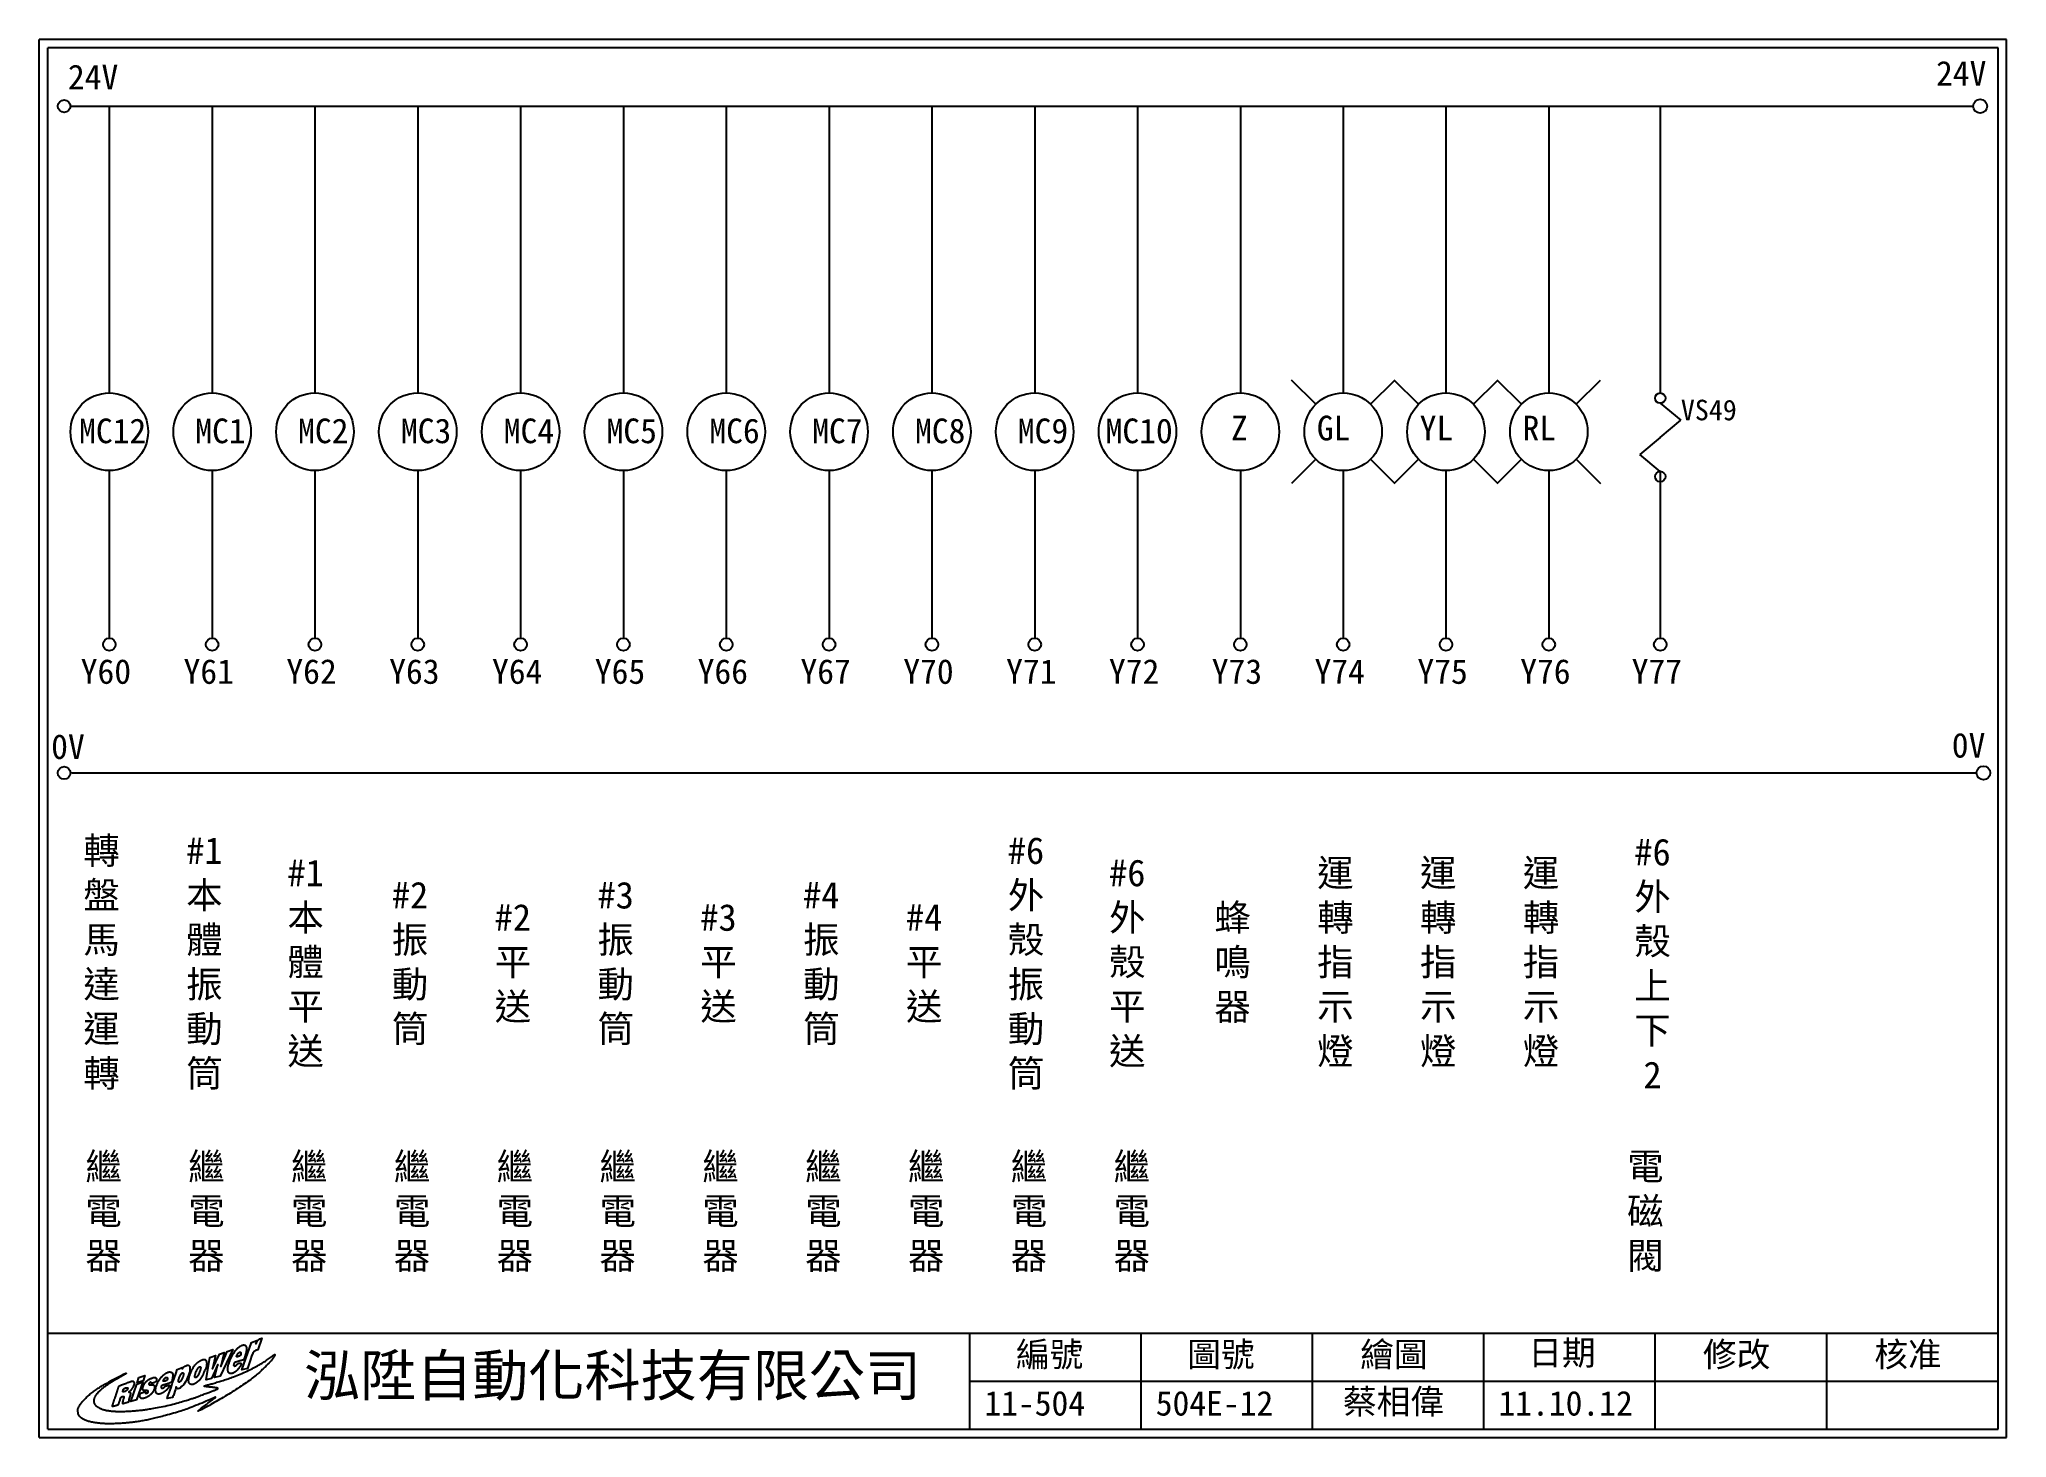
# Model space of a CAD drawing. Extents: x 926 to 1213, y 3 to 207.
import ezdxf

# ---------------------------------------------------------------- set-up
doc = ezdxf.new("R2010")
doc.units = 0
doc.layers.get('0').update_dxf_attribs({"linetype": 'CONTINUOUS'})
for name, color, linetype in [('圖框層', 7, 'CONTINUOUS'), ('標尺寸層', 3, 'CONTINUOUS'), ('輪廓線層', 7, 'CONTINUOUS')]:
    doc.layers.add(name, color=color, linetype=linetype)
doc.styles.add('CNS', font='romanc.shx', dxfattribs={"bigfont": 'chineset.shx'})
doc.styles.add('STSL', font='KAIU.TTF')

msp = doc.modelspace()

# ---------------------------------------------------------------- texts
at = {"layer": '圖框層', "color": 4, "style": 'STSL'}
for s, height, p in [('24V', 3.6, (1202.44, 200.22)), ('24V', 3.6, (929.91, 199.68)), ('GL', 3.6, (1112.11, 148.47)), ('VS49', 3, (1165.21, 151.4)), ('MC12', 3.6, (931.54, 148.06)), ('MC1', 3.6, (948.49, 148.06)), ('MC2', 3.6, (963.49, 148.06)), ('MC3', 3.6, (978.49, 148.06)), ('MC4', 3.6, (993.49, 148.06)), ('MC5', 3.6, (1008.49, 148.06)), ('MC6', 3.6, (1023.49, 148.06)), ('MC7', 3.6, (1038.49, 148.06)), ('MC8', 3.6, (1053.49, 148.06)), ('MC9', 3.6, (1068.49, 148.06)), ('MC10', 3.6, (1081.29, 148.06)), ('Z', 3.6, (1099.58, 148.47)), ('YL', 3.6, (1127.11, 148.47)), ('RL', 3.6, (1142.11, 148.47)), ('Y60', 3.6, (931.78, 112.96)), ('Y61', 3.6, (946.78, 112.96)), ('Y62', 3.6, (961.78, 112.96)), ('Y63', 3.6, (976.78, 112.96)), ('Y64', 3.6, (991.78, 112.96)), ('Y65', 3.6, (1006.78, 112.96)), ('Y66', 3.6, (1021.78, 112.96)), ('Y67', 3.6, (1036.78, 112.96)), ('Y70', 3.6, (1051.78, 112.96)), ('Y71', 3.6, (1066.78, 112.96)), ('Y72', 3.6, (1081.78, 112.96)), ('Y73', 3.6, (1096.78, 112.96)), ('Y74', 3.6, (1111.78, 112.96)), ('Y75', 3.6, (1126.78, 112.96)), ('Y76', 3.6, (1141.78, 112.96)), ('Y77', 3.6, (1158.04, 112.96)), ('0V', 3.6, (927.47, 102)), ('0V', 3.6, (1204.74, 102.2)), ('編號', 3.6, (1068.21, 13.34)), ('圖號', 3.6, (1093.21, 13.34)), ('繪圖', 3.6, (1118.44, 13.34)), ('日期', 3.6, (1142.96, 13.59)), ('修改', 3.6, (1168.44, 13.34)), ('核准', 3.6, (1193.44, 13.34)), ('泓陞自動化科技有限公司', 6, (964.35, 9.08)), ('11-504', 3.6, (1063.61, 6.22)), ('504E-12', 3.6, (1088.61, 6.22)), ('蔡相偉', 3.6, (1115.93, 6.47)), ('11.10.12', 3.6, (1138.61, 6.22))]:
    msp.add_text(s, height=height, dxfattribs=at).set_placement(p)
at = {"layer": '標尺寸層', "color": 7, "char_height": 3.9, "attachment_point": 5, "style": 'CNS'}
for s, insert, width in [('{\\fDFKai-SB|b0|i0|c136|p65;轉盤馬達運轉}', (934.82, 72.17), 2.8481), ('{\\fDFKai-SB|b0|i0|c136|p65;#1本體振動筒}', (949.82, 72.17), 2.8481), ('{\\fDFKai-SB|b0|i0|c136|p65;#6外殼振動筒}', (1069.68, 72.17), 2.8481), ('{\\fDFKai-SB|b0|i0|c136|p65;#6外殼上下2}', (1161.08, 72.17), 2.8481), ('{\\fDFKai-SB|b0|i0|c136|p65;#1本體平送}', (964.59, 72.17), 2.8481), ('{\\fDFKai-SB|b0|i0|c136|p65;#6外殼平送}', (1084.45, 72.17), 2.8481), ('{\\fDFKai-SB|b0|i0|c136|p65;運轉指示燈}', (1114.82, 72.17), 2.8481), ('{\\fDFKai-SB|b0|i0|c136|p65;運轉指示燈}', (1129.82, 72.17), 2.8481), ('{\\fDFKai-SB|b0|i0|c136|p65;運轉指示燈}', (1144.82, 72.17), 2.8481), ('{\\fDFKai-SB|b0|i0|c136|p65;#2振動筒}', (979.82, 72.17), 2.8481), ('{\\fDFKai-SB|b0|i0|c136|p65;#3振動筒}', (1009.82, 72.17), 2.8481), ('{\\fDFKai-SB|b0|i0|c136|p65;#4振動筒}', (1039.82, 72.17), 2.8481), ('{\\fDFKai-SB|b0|i0|c136|p65;#2平送}', (994.82, 72.17), 2.8481), ('{\\fDFKai-SB|b0|i0|c136|p65;#3平送}', (1024.82, 72.17), 2.8481), ('{\\fDFKai-SB|b0|i0|c136|p65;#4平送}', (1054.82, 72.17), 2.8481), ('{\\fDFKai-SB|b0|i0|c136|p65;蜂鳴器}', (1099.82, 72.17), 2.8481), ('{\\fDFKai-SB|b0|i0|c136|p65;繼電器}', (935.12, 35.84), 8.6627), ('{\\fDFKai-SB|b0|i0|c136|p65;繼電器}', (950.12, 35.84), 8.6627), ('{\\fDFKai-SB|b0|i0|c136|p65;繼電器}', (965.12, 35.84), 8.6627), ('{\\fDFKai-SB|b0|i0|c136|p65;繼電器}', (980.12, 35.84), 8.6627), ('{\\fDFKai-SB|b0|i0|c136|p65;繼電器}', (995.12, 35.84), 8.6627), ('{\\fDFKai-SB|b0|i0|c136|p65;繼電器}', (1010.12, 35.84), 8.6627), ('{\\fDFKai-SB|b0|i0|c136|p65;繼電器}', (1025.12, 35.84), 8.6627), ('{\\fDFKai-SB|b0|i0|c136|p65;繼電器}', (1040.12, 35.84), 8.6627), ('{\\fDFKai-SB|b0|i0|c136|p65;繼電器}', (1055.12, 35.84), 8.6627), ('{\\fDFKai-SB|b0|i0|c136|p65;繼電器}', (1070.12, 35.84), 8.6627), ('{\\fDFKai-SB|b0|i0|c136|p65;繼電器}', (1085.12, 35.84), 8.6627), ('{\\fDFKai-SB|b0|i0|c136|p65;電磁閥}', (1160.03, 35.84), 8.6627)]:
    msp.add_mtext(s, dxfattribs=dict(at, insert=insert, width=width))

# ---------------------------------------------------------------- linework, layer by layer
for centre in [(1208.88, 197.22), (1209.36, 99.96)]:
    msp.add_circle(centre, 1)
at = {"layer": '圖框層', "color": 7}
for p, q in [((1212.74, 206.97), (925.74, 206.97)), ((925.74, 3), (925.74, 206.97)), ((1212.74, 3), (1212.74, 206.97)), ((1211.49, 205.72), (926.99, 205.72)), ((926.99, 4.25), (926.99, 205.72)), ((1211.49, 4.25), (1211.49, 205.72)), ((926.99, 18.25), (1211.49, 18.25)), ((1061.49, 4.25), (1061.49, 18.25)), ((1086.49, 4.25), (1086.49, 18.25)), ((1111.49, 4.25), (1111.49, 18.25)), ((1136.49, 4.25), (1136.49, 18.25)), ((1161.49, 4.25), (1161.49, 18.25)), ((1186.49, 4.25), (1186.49, 18.25)), ((1061.49, 11.25), (1211.49, 11.25)), ((925.74, 3), (1212.74, 3)), ((926.99, 4.25), (1211.49, 4.25))]:
    msp.add_line(p, q, dxfattribs=at)
at = {"layer": '標尺寸層', "color": 7}
for p, q in [((930.28, 197.22), (1207.88, 197.22)), ((935.95, 197.22), (935.95, 155.39)), ((950.95, 197.22), (950.95, 155.39)), ((965.95, 197.22), (965.95, 155.39)), ((980.95, 197.22), (980.95, 155.39)), ((995.95, 197.22), (995.95, 155.39)), ((1010.95, 197.22), (1010.95, 155.39)), ((1025.95, 197.22), (1025.95, 155.39)), ((1040.95, 197.22), (1040.95, 155.39)), ((1055.95, 197.22), (1055.95, 155.39)), ((1070.95, 197.22), (1070.95, 155.39)), ((1085.95, 197.22), (1085.95, 155.39)), ((1100.95, 197.22), (1100.95, 155.39)), ((1115.95, 197.22), (1115.95, 155.39)), ((1130.95, 197.22), (1130.95, 155.39)), ((1145.95, 197.22), (1145.95, 155.39)), ((1162.21, 197.22), (1162.21, 155.39)), ((1111.95, 153.73), (1108.41, 157.27)), ((1119.96, 153.73), (1123.49, 157.27)), ((1126.95, 153.73), (1123.41, 157.27)), ((1134.96, 153.73), (1138.49, 157.27)), ((1141.95, 153.73), (1138.41, 157.27)), ((1149.96, 153.73), (1153.49, 157.27)), ((1162.21, 153.89), (1165.21, 151.4)), ((1162.21, 148.91), (1165.21, 151.4)), ((1162.21, 148.91), (1159.21, 146.42)), ((1162.21, 143.93), (1159.21, 146.42)), ((935.95, 144.07), (935.95, 119.62)), ((950.95, 144.07), (950.95, 119.62)), ((965.95, 144.07), (965.95, 119.62)), ((980.95, 144.07), (980.95, 119.62)), ((995.95, 144.07), (995.95, 119.62)), ((1010.95, 144.07), (1010.95, 119.62)), ((1025.95, 144.07), (1025.95, 119.62)), ((1040.95, 144.07), (1040.95, 119.62)), ((1055.95, 144.07), (1055.95, 119.62)), ((1070.95, 144.07), (1070.95, 119.62)), ((1085.95, 144.07), (1085.95, 119.62)), ((1100.95, 144.07), (1100.95, 119.62)), ((1111.95, 145.73), (1108.41, 142.19)), ((1115.95, 144.07), (1115.95, 119.62)), ((1119.96, 145.73), (1123.49, 142.19)), ((1126.95, 145.73), (1123.41, 142.19)), ((1130.95, 144.07), (1130.95, 119.62)), ((1134.96, 145.73), (1138.49, 142.19)), ((1141.95, 145.73), (1138.41, 142.19)), ((1145.95, 144.07), (1145.95, 119.62)), ((1149.96, 145.73), (1153.49, 142.19)), ((1162.21, 144.07), (1162.21, 119.62)), ((930.49, 99.96), (1208.36, 99.96))]:
    msp.add_line(p, q, dxfattribs=at)
for centre, radius in [((929.36, 197.22), 0.92), ((935.95, 149.73), 5.66), ((950.95, 149.73), 5.66), ((965.95, 149.73), 5.66), ((980.95, 149.73), 5.66), ((995.95, 149.73), 5.66), ((1010.95, 149.73), 5.66), ((1025.95, 149.73), 5.66), ((1040.95, 149.73), 5.66), ((1055.95, 149.73), 5.66), ((1070.95, 149.73), 5.66), ((1085.95, 149.73), 5.66), ((1100.95, 149.73), 5.66), ((1115.95, 149.73), 5.66), ((1130.95, 149.73), 5.66), ((1145.95, 149.73), 5.66), ((1162.21, 154.64), 0.751), ((1162.21, 143.18), 0.751), ((935.95, 118.7), 0.92), ((950.95, 118.7), 0.92), ((965.95, 118.7), 0.92), ((980.95, 118.7), 0.92), ((995.95, 118.7), 0.92), ((1010.95, 118.7), 0.92), ((1025.95, 118.7), 0.92), ((1040.95, 118.7), 0.92), ((1055.95, 118.7), 0.92), ((1070.95, 118.7), 0.92), ((1085.95, 118.7), 0.92), ((1100.95, 118.7), 0.92), ((1115.95, 118.7), 0.92), ((1130.95, 118.7), 0.92), ((1145.95, 118.7), 0.92), ((1162.21, 118.7), 0.92), ((929.36, 99.96), 0.92)]:
    msp.add_circle(centre, radius, dxfattribs=at)
at = {"layer": '輪廓線層', "color": 116}
for points in [[(956.9, 15.3), (956.71, 14.87), (956.57, 14.41), (956.13, 13.11), (955.27, 12.88), (956.68, 16.87), (957.47, 17.15), (957.34, 16.7), (957.59, 17.13), (957.89, 17.39), (958.2, 17.53), (957.61, 15.83), (957.48, 15.78), (957.32, 15.76), (957.12, 15.62)], [(947.99, 10.73), (947.96, 10.73), (947.93, 10.73), (947.9, 10.74), (947.87, 10.75), (947.85, 10.76), (947.82, 10.77), (947.79, 10.78), (947.77, 10.8), (947.75, 10.81), (947.72, 10.83), (947.7, 10.85), (947.68, 10.86), (947.66, 10.88), (947.64, 10.9), (947.63, 10.92), (947.61, 10.94), (947.6, 10.97), (947.58, 10.99), (947.57, 11.02), (947.56, 11.04), (947.55, 11.07), (947.54, 11.1), (947.54, 11.12), (947.53, 11.15), (947.53, 11.18), (947.52, 11.22), (947.52, 11.25), (947.52, 11.28), (947.52, 11.31), (947.52, 11.35), (947.52, 11.38), (947.53, 11.42), (947.53, 11.46), (947.54, 11.49), (947.54, 11.53), (947.55, 11.57), (947.56, 11.61), (947.57, 11.65), (947.58, 11.69), (947.59, 11.73), (947.6, 11.78), (947.61, 11.82), (947.62, 11.86), (947.63, 11.9), (947.64, 11.94), (947.65, 11.98), (947.66, 12.02), (947.68, 12.06), (947.69, 12.1), (947.7, 12.13), (947.72, 12.17), (947.73, 12.2), (947.75, 12.24), (947.76, 12.28), (947.78, 12.32), (947.8, 12.36), (947.82, 12.41), (947.84, 12.46), (947.86, 12.51), (947.88, 12.57), (947.9, 12.63), (947.93, 12.69), (947.96, 12.76), (948, 12.83), (948.03, 12.9), (948.07, 12.98), (948.11, 13.05), (948.16, 13.13), (948.2, 13.21), (948.25, 13.28), (948.3, 13.36), (948.35, 13.43), (948.4, 13.5), (948.44, 13.56), (948.49, 13.62), (948.54, 13.68), (948.59, 13.73), (948.63, 13.78), (948.68, 13.83), (948.72, 13.87), (948.76, 13.91), (948.81, 13.95), (948.85, 13.99), (948.89, 14.02), (948.93, 14.05), (948.97, 14.08), (949.01, 14.1), (949.05, 14.13), (949.09, 14.15), (949.13, 14.18), (949.17, 14.2), (949.21, 14.22), (949.25, 14.24), (949.29, 14.26), (949.33, 14.28), (949.36, 14.29), (949.39, 14.31), (949.41, 14.32), (949.44, 14.33), (949.46, 14.34), (949.48, 14.35), (949.5, 14.36), (949.53, 14.37), (949.55, 14.38), (949.57, 14.39), (949.6, 14.39), (949.63, 14.4), (949.66, 14.4), (949.68, 14.41), (949.71, 14.41), (949.74, 14.41), (949.77, 14.41), (949.79, 14.41), (949.82, 14.41), (949.84, 14.41), (949.87, 14.4), (949.89, 14.39), (949.92, 14.38), (949.94, 14.37), (949.96, 14.35), (949.99, 14.34), (950.01, 14.31), (950.03, 14.29), (950.05, 14.27), (950.07, 14.24), (950.09, 14.21), (950.1, 14.17), (950.12, 14.13), (950.13, 14.09), (950.14, 14.05), (950.15, 14.01), (950.15, 13.96), (950.15, 13.91), (950.16, 13.86), (950.16, 13.8), (950.15, 13.75), (950.15, 13.69), (950.14, 13.63), (950.14, 13.57), (950.13, 13.51), (950.12, 13.44), (950.11, 13.38), (950.09, 13.32), (950.07, 13.26), (950.06, 13.21), (950.04, 13.15), (950.01, 13.09), (949.99, 13.04), (949.97, 12.99), (949.94, 12.93), (949.92, 12.88), (949.89, 12.83), (949.86, 12.78), (949.84, 12.72), (949.81, 12.67), (949.79, 12.61), (949.76, 12.56), (949.74, 12.5), (949.71, 12.44), (949.68, 12.38), (949.65, 12.31), (949.62, 12.25), (949.59, 12.18), (949.56, 12.11), (949.53, 12.04), (949.49, 11.97), (949.45, 11.89), (949.41, 11.82), (949.36, 11.75), (949.31, 11.67), (949.26, 11.6), (949.21, 11.53), (949.15, 11.47), (949.1, 11.4), (949.04, 11.34), (948.99, 11.28), (948.93, 11.23), (948.87, 11.19), (948.82, 11.14), (948.77, 11.1), (948.72, 11.07), (948.67, 11.03), (948.62, 11), (948.58, 10.97), (948.53, 10.94), (948.49, 10.92), (948.46, 10.89), (948.42, 10.87), (948.38, 10.85), (948.35, 10.83), (948.31, 10.81), (948.28, 10.79), (948.24, 10.78), (948.21, 10.77), (948.17, 10.75), (948.13, 10.74), (948.1, 10.74), (948.06, 10.73), (948.03, 10.73)], [(950.85, 11.61), (950.07, 11.44), (950.6, 14.67), (951.46, 14.98), (951.01, 13.06), (952.04, 15.2), (952.7, 15.42), (952.22, 13.4), (953.16, 15.58), (953.98, 15.88), (952.1, 11.96), (951.31, 11.76), (951.76, 13.67)], [(955.69, 14.73), (955.68, 14.68), (955.66, 14.64), (955.65, 14.6), (955.63, 14.56), (955.62, 14.52), (955.61, 14.49), (955.6, 14.46), (955.59, 14.43), (955.57, 14.41), (955.56, 14.39), (955.55, 14.37), (955.54, 14.35), (955.52, 14.34), (955.5, 14.33), (955.48, 14.32), (955.46, 14.31), (955.44, 14.3), (955.41, 14.29), (955.38, 14.29), (955.34, 14.28), (955.3, 14.27), (955.26, 14.26), (955.21, 14.25), (955.16, 14.24), (955.1, 14.22), (955.04, 14.2), (954.97, 14.19), (954.91, 14.17), (954.84, 14.15), (954.77, 14.13), (954.71, 14.11), (954.65, 14.09), (954.59, 14.07), (954.54, 14.06), (954.49, 14.04), (954.44, 14.03), (954.4, 14.01), (954.36, 14), (954.33, 13.99), (954.3, 13.98), (954.28, 13.97), (954.25, 13.96), (954.23, 13.95), (954.22, 13.94), (954.2, 13.93), (954.19, 13.92), (954.18, 13.9), (954.17, 13.89), (954.16, 13.87), (954.15, 13.85), (954.14, 13.82), (954.13, 13.8), (954.12, 13.78), (954.11, 13.75), (954.11, 13.73), (954.1, 13.7), (954.1, 13.68), (954.1, 13.66), (954.09, 13.63), (954.09, 13.61), (954.09, 13.59), (954.09, 13.58), (954.1, 13.56), (954.1, 13.54), (954.11, 13.53), (954.11, 13.51), (954.12, 13.5), (954.13, 13.49), (954.14, 13.48), (954.15, 13.47), (954.16, 13.46), (954.17, 13.46), (954.19, 13.45), (954.2, 13.45), (954.22, 13.45), (954.24, 13.45), (954.26, 13.45), (954.28, 13.45), (954.3, 13.46), (954.32, 13.46), (954.34, 13.47), (954.36, 13.48), (954.38, 13.49), (954.4, 13.5), (954.42, 13.51), (954.43, 13.53), (954.45, 13.54), (954.47, 13.56), (954.49, 13.57), (954.51, 13.59), (954.53, 13.61), (954.55, 13.63), (954.56, 13.65), (954.58, 13.67), (954.6, 13.69), (954.61, 13.7), (954.62, 13.72), (954.63, 13.74), (954.65, 13.76), (954.66, 13.77), (954.69, 13.79), (954.71, 13.8), (954.75, 13.82), (954.79, 13.84), (954.84, 13.85), (954.9, 13.87), (954.97, 13.88), (955.03, 13.88), (955.09, 13.88), (955.13, 13.87), (955.17, 13.84), (955.19, 13.8), (955.19, 13.74), (955.17, 13.67), (955.14, 13.59), (955.09, 13.5), (955.04, 13.4), (954.98, 13.31), (954.91, 13.21), (954.85, 13.12), (954.78, 13.04), (954.72, 12.97), (954.66, 12.9), (954.61, 12.84), (954.55, 12.79), (954.5, 12.74), (954.45, 12.7), (954.4, 12.66), (954.36, 12.63), (954.32, 12.6), (954.28, 12.57), (954.24, 12.55), (954.21, 12.53), (954.18, 12.51), (954.14, 12.49), (954.11, 12.48), (954.08, 12.46), (954.06, 12.45), (954.03, 12.43), (954, 12.42), (953.98, 12.41), (953.95, 12.4), (953.93, 12.39), (953.9, 12.38), (953.88, 12.37), (953.86, 12.37), (953.83, 12.36), (953.81, 12.36), (953.78, 12.35), (953.76, 12.35), (953.73, 12.35), (953.71, 12.35), (953.68, 12.35), (953.65, 12.35), (953.62, 12.36), (953.59, 12.36), (953.56, 12.37), (953.53, 12.37), (953.5, 12.38), (953.47, 12.39), (953.45, 12.4), (953.43, 12.42), (953.41, 12.43), (953.39, 12.45), (953.37, 12.47), (953.36, 12.49), (953.34, 12.51), (953.33, 12.54), (953.31, 12.56), (953.3, 12.6), (953.29, 12.63), (953.28, 12.66), (953.27, 12.7), (953.26, 12.74), (953.25, 12.78), (953.24, 12.82), (953.23, 12.87), (953.23, 12.91), (953.23, 12.95), (953.23, 13), (953.23, 13.05), (953.23, 13.1), (953.23, 13.15), (953.24, 13.2), (953.25, 13.25), (953.26, 13.31), (953.27, 13.37), (953.28, 13.43), (953.29, 13.49), (953.31, 13.56), (953.33, 13.63), (953.35, 13.71), (953.38, 13.79), (953.41, 13.88), (953.44, 13.97), (953.47, 14.06), (953.51, 14.16), (953.54, 14.25), (953.58, 14.35), (953.63, 14.45), (953.67, 14.55), (953.71, 14.65), (953.76, 14.75), (953.81, 14.84), (953.86, 14.94), (953.91, 15.03), (953.97, 15.13), (954.02, 15.22), (954.08, 15.31), (954.14, 15.39), (954.2, 15.48), (954.26, 15.56), (954.32, 15.64), (954.38, 15.71), (954.43, 15.78), (954.48, 15.84), (954.53, 15.89), (954.57, 15.94), (954.61, 15.99), (954.65, 16.02), (954.69, 16.06), (954.72, 16.09), (954.76, 16.13), (954.8, 16.16), (954.84, 16.19), (954.88, 16.22), (954.92, 16.25), (954.96, 16.28), (955, 16.3), (955.04, 16.33), (955.08, 16.35), (955.13, 16.38), (955.16, 16.4), (955.2, 16.42), (955.24, 16.44), (955.28, 16.45), (955.31, 16.47), (955.35, 16.48), (955.38, 16.49), (955.41, 16.5), (955.45, 16.51), (955.48, 16.51), (955.51, 16.52), (955.54, 16.52), (955.57, 16.52), (955.59, 16.52), (955.62, 16.52), (955.65, 16.51), (955.67, 16.51), (955.69, 16.5), (955.71, 16.49), (955.74, 16.49), (955.76, 16.48), (955.78, 16.46), (955.79, 16.45), (955.81, 16.44), (955.83, 16.42), (955.84, 16.4), (955.86, 16.38), (955.88, 16.36), (955.89, 16.33), (955.9, 16.31), (955.91, 16.28), (955.92, 16.25), (955.93, 16.22), (955.94, 16.19), (955.94, 16.16), (955.95, 16.13), (955.95, 16.09), (955.95, 16.05), (955.96, 16.01), (955.96, 15.97), (955.96, 15.93), (955.95, 15.88), (955.95, 15.84), (955.95, 15.79), (955.94, 15.74), (955.94, 15.69), (955.93, 15.64), (955.93, 15.59), (955.92, 15.54), (955.91, 15.49), (955.9, 15.44), (955.88, 15.39), (955.87, 15.34), (955.86, 15.28), (955.84, 15.23), (955.83, 15.18), (955.81, 15.12), (955.79, 15.06), (955.78, 15.01), (955.76, 14.95), (955.74, 14.89), (955.72, 14.84), (955.71, 14.78)], [(955.02, 14.95), (955, 14.94), (954.98, 14.93), (954.95, 14.92), (954.93, 14.91), (954.9, 14.9), (954.88, 14.89), (954.85, 14.88), (954.82, 14.87), (954.8, 14.86), (954.77, 14.85), (954.75, 14.84), (954.73, 14.83), (954.7, 14.82), (954.68, 14.82), (954.66, 14.81), (954.63, 14.81), (954.61, 14.8), (954.59, 14.8), (954.57, 14.8), (954.56, 14.8), (954.54, 14.8), (954.53, 14.81), (954.52, 14.82), (954.52, 14.84), (954.51, 14.85), (954.52, 14.87), (954.52, 14.9), (954.53, 14.92), (954.54, 14.95), (954.55, 14.98), (954.57, 15.01), (954.58, 15.04), (954.6, 15.07), (954.61, 15.1), (954.63, 15.13), (954.65, 15.16), (954.66, 15.18), (954.68, 15.21), (954.7, 15.24), (954.72, 15.27), (954.74, 15.29), (954.76, 15.32), (954.78, 15.34), (954.81, 15.36), (954.83, 15.38), (954.85, 15.4), (954.87, 15.42), (954.9, 15.43), (954.92, 15.44), (954.94, 15.45), (954.96, 15.46), (954.98, 15.46), (954.99, 15.47), (955.01, 15.47), (955.03, 15.47), (955.04, 15.47), (955.06, 15.47), (955.07, 15.47), (955.08, 15.46), (955.1, 15.46), (955.11, 15.45), (955.12, 15.44), (955.12, 15.43), (955.13, 15.42), (955.14, 15.42), (955.14, 15.4), (955.14, 15.39), (955.14, 15.38), (955.14, 15.36), (955.14, 15.34), (955.14, 15.32), (955.14, 15.3), (955.14, 15.28), (955.14, 15.25), (955.14, 15.22), (955.13, 15.19), (955.13, 15.16), (955.13, 15.13), (955.12, 15.1), (955.11, 15.08), (955.11, 15.06), (955.1, 15.04), (955.09, 15.02), (955.08, 15), (955.07, 14.99), (955.05, 14.97), (955.04, 14.96)], [(940.26, 11.76), (941.12, 12.07), (940.87, 11.29), (940.02, 11)], [(941.79, 10.96), (941.78, 10.95), (941.77, 10.93), (941.76, 10.92), (941.75, 10.91), (941.75, 10.89), (941.74, 10.88), (941.74, 10.87), (941.73, 10.85), (941.73, 10.84), (941.73, 10.83), (941.73, 10.81), (941.73, 10.8), (941.73, 10.79), (941.73, 10.78), (941.74, 10.76), (941.74, 10.75), (941.75, 10.74), (941.75, 10.73), (941.76, 10.72), (941.77, 10.71), (941.79, 10.71), (941.81, 10.7), (941.83, 10.7), (941.85, 10.69), (941.88, 10.69), (941.92, 10.69), (941.95, 10.69), (941.99, 10.69), (942.03, 10.69), (942.08, 10.69), (942.12, 10.69), (942.16, 10.69), (942.2, 10.69), (942.23, 10.69), (942.27, 10.69), (942.3, 10.69), (942.33, 10.69), (942.36, 10.68), (942.39, 10.68), (942.41, 10.67), (942.43, 10.66), (942.44, 10.66), (942.46, 10.65), (942.47, 10.64), (942.48, 10.63), (942.49, 10.61), (942.5, 10.6), (942.51, 10.58), (942.51, 10.57), (942.52, 10.55), (942.52, 10.53), (942.53, 10.51), (942.53, 10.5), (942.54, 10.48), (942.54, 10.46), (942.54, 10.44), (942.54, 10.42), (942.54, 10.4), (942.54, 10.38), (942.54, 10.36), (942.54, 10.35), (942.54, 10.33), (942.54, 10.31), (942.54, 10.3), (942.54, 10.29), (942.54, 10.27), (942.54, 10.26), (942.54, 10.25), (942.53, 10.23), (942.53, 10.22), (942.52, 10.2), (942.52, 10.17), (942.51, 10.14), (942.5, 10.11), (942.49, 10.08), (942.48, 10.04), (942.46, 10), (942.44, 9.96), (942.43, 9.92), (942.41, 9.87), (942.39, 9.83), (942.37, 9.79), (942.34, 9.74), (942.32, 9.7), (942.29, 9.66), (942.26, 9.61), (942.23, 9.57), (942.2, 9.53), (942.17, 9.49), (942.14, 9.45), (942.1, 9.41), (942.07, 9.37), (942.03, 9.33), (941.99, 9.3), (941.95, 9.26), (941.91, 9.23), (941.87, 9.19), (941.83, 9.16), (941.79, 9.13), (941.76, 9.1), (941.72, 9.07), (941.68, 9.05), (941.64, 9.02), (941.6, 9), (941.56, 8.98), (941.52, 8.95), (941.48, 8.93), (941.44, 8.91), (941.41, 8.9), (941.37, 8.88), (941.33, 8.86), (941.3, 8.85), (941.26, 8.83), (941.23, 8.82), (941.19, 8.8), (941.16, 8.79), (941.13, 8.78), (941.1, 8.77), (941.07, 8.76), (941.03, 8.74), (941, 8.74), (940.97, 8.73), (940.94, 8.72), (940.91, 8.71), (940.88, 8.71), (940.85, 8.7), (940.83, 8.7), (940.8, 8.7), (940.77, 8.7), (940.74, 8.7), (940.72, 8.7), (940.69, 8.71), (940.67, 8.71), (940.65, 8.72), (940.62, 8.73), (940.6, 8.74), (940.58, 8.75), (940.56, 8.77), (940.54, 8.78), (940.52, 8.8), (940.5, 8.81), (940.49, 8.83), (940.47, 8.84), (940.46, 8.86), (940.45, 8.88), (940.43, 8.9), (940.43, 8.92), (940.42, 8.94), (940.41, 8.96), (940.4, 8.98), (940.4, 9), (940.4, 9.03), (940.39, 9.05), (940.39, 9.07), (940.39, 9.1), (940.39, 9.12), (940.39, 9.15), (940.39, 9.17), (940.39, 9.2), (940.4, 9.22), (940.4, 9.24), (940.4, 9.26), (940.41, 9.28), (940.41, 9.3), (940.42, 9.32), (940.42, 9.33), (940.43, 9.35), (940.43, 9.37), (940.44, 9.38), (940.45, 9.4), (940.46, 9.41), (940.47, 9.42), (940.48, 9.44), (940.49, 9.45), (940.51, 9.46), (940.52, 9.47), (940.54, 9.48), (940.56, 9.49), (940.59, 9.5), (940.61, 9.51), (940.63, 9.52), (940.66, 9.53), (940.69, 9.54), (940.71, 9.55), (940.74, 9.56), (940.77, 9.57), (940.8, 9.57), (940.82, 9.58), (940.85, 9.59), (940.88, 9.6), (940.9, 9.61), (940.93, 9.62), (940.96, 9.62), (940.98, 9.63), (941.01, 9.64), (941.03, 9.65), (941.06, 9.66), (941.08, 9.66), (941.1, 9.67), (941.12, 9.68), (941.14, 9.68), (941.16, 9.69), (941.18, 9.69), (941.19, 9.69), (941.21, 9.69), (941.22, 9.69), (941.23, 9.68), (941.23, 9.68), (941.24, 9.67), (941.24, 9.65), (941.24, 9.64), (941.24, 9.62), (941.24, 9.61), (941.24, 9.59), (941.24, 9.58), (941.24, 9.56), (941.24, 9.55), (941.24, 9.53), (941.24, 9.52), (941.24, 9.51), (941.24, 9.5), (941.24, 9.49), (941.25, 9.48), (941.25, 9.48), (941.25, 9.47), (941.26, 9.47), (941.27, 9.46), (941.27, 9.46), (941.28, 9.46), (941.3, 9.46), (941.31, 9.46), (941.33, 9.46), (941.34, 9.46), (941.36, 9.47), (941.39, 9.47), (941.41, 9.48), (941.43, 9.48), (941.45, 9.49), (941.47, 9.5), (941.49, 9.51), (941.51, 9.52), (941.52, 9.53), (941.53, 9.54), (941.55, 9.55), (941.56, 9.56), (941.57, 9.58), (941.58, 9.59), (941.58, 9.6), (941.59, 9.62), (941.6, 9.63), (941.61, 9.65), (941.62, 9.66), (941.63, 9.68), (941.63, 9.69), (941.64, 9.71), (941.64, 9.72), (941.64, 9.73), (941.64, 9.75), (941.64, 9.76), (941.64, 9.77), (941.64, 9.78), (941.63, 9.79), (941.63, 9.8), (941.62, 9.81), (941.61, 9.82), (941.6, 9.83), (941.59, 9.83), (941.58, 9.84), (941.56, 9.84), (941.54, 9.85), (941.52, 9.85), (941.5, 9.85), (941.48, 9.86), (941.45, 9.86), (941.42, 9.86), (941.39, 9.86), (941.36, 9.86), (941.33, 9.86), (941.3, 9.86), (941.26, 9.86), (941.23, 9.86), (941.2, 9.86), (941.16, 9.86), (941.13, 9.87), (941.1, 9.87), (941.07, 9.88), (941.04, 9.88), (941.01, 9.89), (940.98, 9.9), (940.96, 9.9), (940.94, 9.91), (940.92, 9.92), (940.9, 9.92), (940.88, 9.93), (940.87, 9.94), (940.85, 9.95), (940.84, 9.96), (940.83, 9.98), (940.83, 9.99), (940.82, 10.01), (940.82, 10.02), (940.81, 10.04), (940.81, 10.06), (940.81, 10.08), (940.81, 10.1), (940.81, 10.13), (940.81, 10.15), (940.81, 10.17), (940.81, 10.2), (940.82, 10.22), (940.82, 10.24), (940.82, 10.27), (940.83, 10.29), (940.83, 10.31), (940.84, 10.33), (940.85, 10.35), (940.85, 10.37), (940.86, 10.39), (940.86, 10.41), (940.87, 10.42), (940.88, 10.44), (940.88, 10.46), (940.89, 10.47), (940.9, 10.49), (940.9, 10.51), (940.91, 10.53), (940.92, 10.55), (940.93, 10.57), (940.94, 10.6), (940.95, 10.62), (940.96, 10.65), (940.98, 10.68), (940.99, 10.71), (941.01, 10.75), (941.02, 10.78), (941.04, 10.81), (941.06, 10.84), (941.08, 10.87), (941.1, 10.9), (941.12, 10.93), (941.14, 10.96), (941.17, 10.99), (941.19, 11.02), (941.22, 11.06), (941.25, 11.09), (941.28, 11.12), (941.31, 11.16), (941.34, 11.19), (941.38, 11.23), (941.41, 11.26), (941.45, 11.29), (941.48, 11.32), (941.52, 11.35), (941.56, 11.38), (941.6, 11.41), (941.63, 11.43), (941.67, 11.46), (941.7, 11.48), (941.74, 11.5), (941.77, 11.52), (941.81, 11.53), (941.84, 11.55), (941.87, 11.57), (941.9, 11.58), (941.93, 11.59), (941.96, 11.61), (941.99, 11.62), (942.02, 11.63), (942.05, 11.64), (942.08, 11.65), (942.11, 11.67), (942.14, 11.68), (942.17, 11.69), (942.2, 11.7), (942.23, 11.71), (942.26, 11.72), (942.29, 11.73), (942.31, 11.74), (942.34, 11.75), (942.36, 11.75), (942.38, 11.76), (942.41, 11.77), (942.43, 11.77), (942.45, 11.78), (942.47, 11.78), (942.48, 11.78), (942.5, 11.78), (942.52, 11.79), (942.53, 11.79), (942.55, 11.79), (942.56, 11.78), (942.58, 11.78), (942.59, 11.78), (942.61, 11.78), (942.62, 11.77), (942.64, 11.77), (942.66, 11.76), (942.67, 11.75), (942.69, 11.75), (942.7, 11.74), (942.72, 11.73), (942.73, 11.72), (942.75, 11.71), (942.76, 11.7), (942.78, 11.69), (942.79, 11.68), (942.8, 11.66), (942.81, 11.65), (942.82, 11.64), (942.82, 11.62), (942.83, 11.61), (942.84, 11.59), (942.84, 11.58), (942.84, 11.56), (942.84, 11.54), (942.85, 11.52), (942.85, 11.5), (942.85, 11.48), (942.85, 11.46), (942.85, 11.43), (942.85, 11.41), (942.85, 11.38), (942.85, 11.36), (942.85, 11.33), (942.84, 11.31), (942.84, 11.28), (942.83, 11.26), (942.82, 11.23), (942.81, 11.21), (942.78, 11.18), (942.75, 11.15), (942.71, 11.12), (942.65, 11.09), (942.59, 11.06), (942.53, 11.03), (942.46, 11.01), (942.39, 10.98), (942.32, 10.96), (942.26, 10.94), (942.21, 10.93), (942.17, 10.93), (942.14, 10.93), (942.12, 10.94), (942.1, 10.95), (942.09, 10.96), (942.09, 10.98), (942.08, 10.99), (942.08, 11.01), (942.07, 11.02), (942.07, 11.03), (942.06, 11.04), (942.05, 11.05), (942.04, 11.06), (942.03, 11.06), (942.02, 11.07), (942.01, 11.07), (942, 11.07), (941.98, 11.07), (941.97, 11.07), (941.96, 11.07), (941.94, 11.07), (941.93, 11.06), (941.91, 11.06), (941.9, 11.05), (941.88, 11.04), (941.87, 11.03), (941.85, 11.02), (941.84, 11.01), (941.83, 11), (941.81, 10.99), (941.8, 10.97)], [(943.51, 10.37), (943.51, 10.35), (943.51, 10.33), (943.52, 10.32), (943.52, 10.3), (943.52, 10.29), (943.53, 10.27), (943.53, 10.26), (943.54, 10.25), (943.55, 10.24), (943.56, 10.23), (943.57, 10.22), (943.58, 10.21), (943.6, 10.21), (943.61, 10.2), (943.63, 10.2), (943.65, 10.2), (943.66, 10.2), (943.68, 10.2), (943.7, 10.21), (943.72, 10.21), (943.74, 10.22), (943.77, 10.22), (943.79, 10.23), (943.81, 10.24), (943.83, 10.25), (943.85, 10.26), (943.87, 10.28), (943.89, 10.29), (943.92, 10.3), (943.93, 10.32), (943.95, 10.33), (943.97, 10.35), (943.99, 10.36), (944, 10.38), (944.02, 10.4), (944.03, 10.41), (944.04, 10.43), (944.05, 10.44), (944.07, 10.45), (944.08, 10.47), (944.09, 10.48), (944.1, 10.49), (944.11, 10.5), (944.12, 10.5), (944.14, 10.51), (944.17, 10.52), (944.2, 10.54), (944.24, 10.55), (944.29, 10.56), (944.35, 10.58), (944.41, 10.6), (944.47, 10.61), (944.53, 10.63), (944.59, 10.64), (944.64, 10.65), (944.68, 10.65), (944.71, 10.65), (944.73, 10.64), (944.74, 10.63), (944.75, 10.61), (944.75, 10.59), (944.74, 10.57), (944.73, 10.55), (944.72, 10.53), (944.7, 10.5), (944.69, 10.47), (944.67, 10.45), (944.66, 10.42), (944.64, 10.4), (944.62, 10.37), (944.6, 10.34), (944.58, 10.32), (944.57, 10.29), (944.55, 10.26), (944.53, 10.24), (944.51, 10.21), (944.49, 10.18), (944.47, 10.16), (944.45, 10.13), (944.43, 10.1), (944.4, 10.07), (944.38, 10.04), (944.35, 10.02), (944.33, 9.99), (944.3, 9.96), (944.27, 9.93), (944.24, 9.9), (944.21, 9.87), (944.18, 9.85), (944.14, 9.82), (944.11, 9.79), (944.08, 9.76), (944.04, 9.74), (944, 9.71), (943.96, 9.69), (943.92, 9.66), (943.88, 9.63), (943.84, 9.61), (943.8, 9.58), (943.76, 9.55), (943.72, 9.53), (943.68, 9.51), (943.64, 9.49), (943.6, 9.47), (943.57, 9.45), (943.53, 9.43), (943.5, 9.42), (943.46, 9.41), (943.43, 9.4), (943.4, 9.39), (943.37, 9.38), (943.34, 9.38), (943.3, 9.37), (943.27, 9.36), (943.24, 9.36), (943.21, 9.36), (943.18, 9.35), (943.15, 9.35), (943.12, 9.36), (943.09, 9.36), (943.05, 9.37), (943.02, 9.37), (942.99, 9.38), (942.96, 9.39), (942.93, 9.4), (942.9, 9.42), (942.87, 9.43), (942.85, 9.45), (942.83, 9.47), (942.81, 9.49), (942.79, 9.51), (942.78, 9.53), (942.77, 9.56), (942.76, 9.58), (942.75, 9.61), (942.74, 9.63), (942.74, 9.66), (942.73, 9.69), (942.72, 9.72), (942.72, 9.75), (942.72, 9.78), (942.71, 9.81), (942.71, 9.84), (942.71, 9.88), (942.71, 9.92), (942.71, 9.95), (942.71, 9.99), (942.71, 10.04), (942.71, 10.08), (942.72, 10.12), (942.72, 10.17), (942.73, 10.21), (942.74, 10.26), (942.75, 10.3), (942.76, 10.35), (942.77, 10.39), (942.78, 10.44), (942.8, 10.48), (942.81, 10.53), (942.83, 10.57), (942.84, 10.61), (942.86, 10.65), (942.87, 10.69), (942.89, 10.73), (942.9, 10.77), (942.92, 10.81), (942.94, 10.85), (942.96, 10.89), (942.98, 10.94), (943, 10.98), (943.02, 11.03), (943.05, 11.08), (943.07, 11.12), (943.1, 11.17), (943.12, 11.22), (943.15, 11.27), (943.18, 11.31), (943.21, 11.36), (943.24, 11.41), (943.27, 11.45), (943.3, 11.5), (943.34, 11.55), (943.38, 11.6), (943.42, 11.66), (943.47, 11.72), (943.53, 11.78), (943.58, 11.85), (943.64, 11.91), (943.7, 11.97), (943.76, 12.04), (943.82, 12.1), (943.88, 12.15), (943.94, 12.2), (943.99, 12.25), (944.05, 12.29), (944.1, 12.33), (944.16, 12.37), (944.21, 12.4), (944.26, 12.42), (944.3, 12.45), (944.35, 12.47), (944.39, 12.49), (944.43, 12.51), (944.47, 12.52), (944.51, 12.54), (944.55, 12.55), (944.58, 12.56), (944.62, 12.57), (944.65, 12.57), (944.68, 12.58), (944.71, 12.58), (944.74, 12.58), (944.77, 12.58), (944.8, 12.58), (944.83, 12.58), (944.85, 12.58), (944.88, 12.57), (944.91, 12.57), (944.93, 12.56), (944.95, 12.56), (944.98, 12.55), (945, 12.54), (945.02, 12.53), (945.04, 12.52), (945.05, 12.51), (945.07, 12.5), (945.09, 12.49), (945.1, 12.48), (945.11, 12.47), (945.13, 12.45), (945.14, 12.44), (945.15, 12.42), (945.16, 12.4), (945.17, 12.37), (945.18, 12.35), (945.19, 12.32), (945.2, 12.3), (945.2, 12.27), (945.21, 12.24), (945.21, 12.21), (945.21, 12.18), (945.21, 12.15), (945.21, 12.12), (945.21, 12.08), (945.21, 12.05), (945.21, 12.02), (945.2, 11.98), (945.2, 11.94), (945.2, 11.9), (945.19, 11.86), (945.19, 11.82), (945.18, 11.78), (945.17, 11.74), (945.17, 11.7), (945.16, 11.66), (945.15, 11.61), (945.15, 11.57), (945.14, 11.53), (945.13, 11.5), (945.12, 11.46), (945.12, 11.42), (945.11, 11.38), (945.1, 11.35), (945.09, 11.31), (945.08, 11.27), (945.07, 11.24), (945.06, 11.21), (945.04, 11.17), (945.02, 11.14), (945, 11.11), (944.97, 11.08), (944.94, 11.05), (944.9, 11.03), (944.85, 11), (944.8, 10.98), (944.74, 10.96), (944.69, 10.93), (944.63, 10.91), (944.56, 10.89), (944.5, 10.88), (944.44, 10.86), (944.38, 10.84), (944.33, 10.82), (944.27, 10.8), (944.21, 10.78), (944.16, 10.77), (944.1, 10.75), (944.05, 10.73), (944, 10.72), (943.95, 10.7), (943.9, 10.69), (943.85, 10.68), (943.81, 10.66), (943.77, 10.65), (943.73, 10.64), (943.7, 10.63), (943.67, 10.61), (943.64, 10.6), (943.62, 10.59), (943.6, 10.58), (943.58, 10.57), (943.57, 10.55), (943.55, 10.54), (943.54, 10.52), (943.53, 10.5), (943.53, 10.49), (943.52, 10.47), (943.52, 10.45), (943.52, 10.43), (943.51, 10.41), (943.51, 10.39)], [(944.27, 11.35), (944.26, 11.34), (944.25, 11.34), (944.23, 11.33), (944.22, 11.32), (944.21, 11.32), (944.2, 11.31), (944.19, 11.3), (944.17, 11.3), (944.16, 11.29), (944.15, 11.29), (944.14, 11.28), (944.13, 11.28), (944.11, 11.27), (944.1, 11.27), (944.08, 11.26), (944.07, 11.26), (944.05, 11.25), (944.03, 11.25), (944.01, 11.24), (943.99, 11.24), (943.97, 11.23), (943.95, 11.23), (943.93, 11.23), (943.91, 11.23), (943.89, 11.23), (943.87, 11.23), (943.86, 11.23), (943.85, 11.24), (943.84, 11.24), (943.83, 11.25), (943.83, 11.27), (943.83, 11.28), (943.83, 11.3), (943.84, 11.33), (943.85, 11.35), (943.86, 11.38), (943.87, 11.41), (943.89, 11.44), (943.91, 11.47), (943.92, 11.5), (943.94, 11.52), (943.96, 11.55), (943.97, 11.58), (943.99, 11.6), (944.01, 11.63), (944.03, 11.65), (944.05, 11.67), (944.07, 11.69), (944.09, 11.71), (944.12, 11.72), (944.14, 11.74), (944.16, 11.75), (944.19, 11.76), (944.21, 11.77), (944.23, 11.78), (944.25, 11.78), (944.28, 11.79), (944.3, 11.79), (944.32, 11.79), (944.33, 11.79), (944.35, 11.78), (944.37, 11.78), (944.38, 11.77), (944.4, 11.76), (944.41, 11.75), (944.42, 11.74), (944.43, 11.73), (944.43, 11.72), (944.44, 11.7), (944.44, 11.69), (944.45, 11.67), (944.45, 11.66), (944.45, 11.64), (944.45, 11.62), (944.45, 11.6), (944.44, 11.58), (944.44, 11.56), (944.44, 11.54), (944.43, 11.52), (944.43, 11.51), (944.42, 11.49), (944.42, 11.47), (944.41, 11.45), (944.4, 11.44), (944.4, 11.42), (944.39, 11.41), (944.38, 11.4), (944.37, 11.39), (944.36, 11.38), (944.35, 11.37), (944.34, 11.37), (944.32, 11.36), (944.31, 11.36), (944.3, 11.36), (944.29, 11.35)], [(947.07, 11.14), (946.8, 10.76), (946.49, 10.44), (946.27, 10.24), (946.14, 10.17), (945.96, 10.12), (945.84, 10.16), (945.72, 10.2), (945.7, 10.33), (945.69, 10.39), (945.63, 10.23), (945.6, 10.04), (945.5, 9.79), (945.39, 9.44), (945.31, 9.13), (945.24, 8.98), (945.19, 8.88), (944.88, 8.82), (944.4, 8.71), (944.51, 9.04), (944.65, 9.43), (944.68, 9.55), (944.82, 9.95), (945.01, 10.45), (945.14, 10.9), (945.4, 11.62), (945.63, 12.29), (945.84, 12.93), (946.6, 13.24), (946.6, 13.04), (946.74, 13.22), (947.03, 13.44), (947.29, 13.55), (947.5, 13.57), (947.61, 13.49), (947.7, 13.38), (947.71, 13.16), (947.7, 12.89), (947.68, 12.66), (947.59, 12.41), (947.48, 12.13), (947.39, 11.9), (947.24, 11.52)], [(946.66, 12.45), (946.68, 12.45), (946.69, 12.45), (946.7, 12.45), (946.71, 12.44), (946.72, 12.44), (946.73, 12.43), (946.74, 12.42), (946.74, 12.41), (946.75, 12.4), (946.76, 12.38), (946.76, 12.37), (946.76, 12.35), (946.76, 12.34), (946.77, 12.32), (946.77, 12.3), (946.77, 12.28), (946.77, 12.26), (946.77, 12.24), (946.76, 12.22), (946.76, 12.2), (946.76, 12.18), (946.76, 12.15), (946.75, 12.13), (946.75, 12.1), (946.74, 12.07), (946.74, 12.05), (946.73, 12.02), (946.72, 11.99), (946.72, 11.96), (946.71, 11.93), (946.7, 11.9), (946.69, 11.87), (946.67, 11.83), (946.66, 11.8), (946.65, 11.77), (946.63, 11.74), (946.62, 11.7), (946.6, 11.67), (946.59, 11.64), (946.57, 11.61), (946.56, 11.58), (946.54, 11.55), (946.52, 11.52), (946.51, 11.49), (946.49, 11.46), (946.48, 11.43), (946.46, 11.4), (946.45, 11.38), (946.44, 11.36), (946.42, 11.34), (946.41, 11.32), (946.39, 11.3), (946.38, 11.28), (946.37, 11.26), (946.35, 11.25), (946.34, 11.23), (946.33, 11.22), (946.31, 11.2), (946.3, 11.19), (946.29, 11.17), (946.27, 11.16), (946.26, 11.15), (946.24, 11.14), (946.23, 11.13), (946.22, 11.12), (946.2, 11.11), (946.19, 11.11), (946.17, 11.1), (946.16, 11.1), (946.15, 11.1), (946.13, 11.1), (946.12, 11.1), (946.11, 11.11), (946.09, 11.11), (946.08, 11.12), (946.07, 11.12), (946.06, 11.13), (946.05, 11.15), (946.04, 11.16), (946.04, 11.17), (946.03, 11.19), (946.03, 11.21), (946.02, 11.23), (946.02, 11.25), (946.02, 11.27), (946.02, 11.29), (946.03, 11.32), (946.03, 11.34), (946.04, 11.37), (946.04, 11.39), (946.05, 11.42), (946.06, 11.44), (946.06, 11.47), (946.07, 11.5), (946.08, 11.52), (946.09, 11.55), (946.1, 11.57), (946.11, 11.6), (946.12, 11.63), (946.12, 11.65), (946.13, 11.68), (946.14, 11.71), (946.15, 11.74), (946.16, 11.77), (946.17, 11.8), (946.19, 11.83), (946.2, 11.86), (946.21, 11.89), (946.23, 11.92), (946.24, 11.95), (946.26, 11.98), (946.27, 12.01), (946.29, 12.04), (946.3, 12.07), (946.32, 12.1), (946.34, 12.13), (946.35, 12.16), (946.37, 12.18), (946.39, 12.21), (946.4, 12.24), (946.42, 12.26), (946.43, 12.29), (946.45, 12.31), (946.46, 12.33), (946.48, 12.35), (946.49, 12.37), (946.51, 12.38), (946.53, 12.4), (946.54, 12.41), (946.56, 12.42), (946.58, 12.43), (946.6, 12.44), (946.61, 12.44), (946.63, 12.45), (946.65, 12.45)], [(948.7, 12.79), (948.72, 12.83), (948.74, 12.87), (948.76, 12.91), (948.78, 12.95), (948.8, 12.98), (948.82, 13.02), (948.84, 13.06), (948.87, 13.09), (948.89, 13.12), (948.91, 13.15), (948.93, 13.18), (948.96, 13.21), (948.98, 13.23), (949, 13.26), (949.03, 13.27), (949.05, 13.29), (949.07, 13.3), (949.1, 13.31), (949.12, 13.32), (949.14, 13.32), (949.16, 13.33), (949.18, 13.32), (949.2, 13.32), (949.22, 13.31), (949.23, 13.31), (949.25, 13.3), (949.26, 13.29), (949.26, 13.27), (949.27, 13.26), (949.28, 13.24), (949.28, 13.22), (949.28, 13.2), (949.28, 13.18), (949.28, 13.16), (949.28, 13.14), (949.27, 13.11), (949.27, 13.08), (949.26, 13.06), (949.26, 13.03), (949.25, 13), (949.24, 12.97), (949.23, 12.94), (949.22, 12.91), (949.21, 12.87), (949.2, 12.84), (949.19, 12.81), (949.18, 12.77), (949.17, 12.74), (949.16, 12.71), (949.15, 12.67), (949.14, 12.64), (949.13, 12.61), (949.11, 12.58), (949.1, 12.55), (949.09, 12.51), (949.08, 12.48), (949.07, 12.45), (949.06, 12.42), (949.04, 12.39), (949.03, 12.36), (949.01, 12.33), (949, 12.3), (948.99, 12.27), (948.97, 12.24), (948.96, 12.21), (948.94, 12.18), (948.93, 12.16), (948.91, 12.13), (948.9, 12.1), (948.89, 12.08), (948.87, 12.06), (948.86, 12.04), (948.85, 12.02), (948.83, 12), (948.82, 11.98), (948.8, 11.96), (948.79, 11.94), (948.78, 11.93), (948.76, 11.91), (948.75, 11.89), (948.73, 11.88), (948.72, 11.86), (948.7, 11.85), (948.68, 11.83), (948.67, 11.82), (948.65, 11.81), (948.63, 11.8), (948.62, 11.79), (948.6, 11.78), (948.58, 11.77), (948.56, 11.77), (948.54, 11.76), (948.53, 11.76), (948.51, 11.76), (948.5, 11.77), (948.48, 11.77), (948.47, 11.78), (948.46, 11.79), (948.45, 11.79), (948.44, 11.81), (948.43, 11.82), (948.43, 11.83), (948.42, 11.85), (948.42, 11.86), (948.41, 11.88), (948.41, 11.9), (948.41, 11.92), (948.41, 11.94), (948.41, 11.96), (948.41, 11.98), (948.41, 12.01), (948.42, 12.03), (948.43, 12.06), (948.44, 12.09), (948.45, 12.13), (948.46, 12.16), (948.48, 12.19), (948.49, 12.23), (948.5, 12.26), (948.51, 12.29), (948.51, 12.32), (948.52, 12.35), (948.53, 12.38), (948.53, 12.41), (948.54, 12.44), (948.54, 12.47), (948.55, 12.5), (948.56, 12.53), (948.57, 12.56), (948.58, 12.59), (948.6, 12.62), (948.62, 12.65), (948.64, 12.69), (948.66, 12.72), (948.68, 12.76)], [(938.99, 9.59), (939, 9.57), (939.01, 9.56), (939.02, 9.54), (939.03, 9.51), (939.03, 9.49), (939.03, 9.46), (939.03, 9.44), (939.03, 9.4), (939.03, 9.37), (939.02, 9.34), (939.02, 9.3), (939.01, 9.27), (939, 9.23), (938.99, 9.19), (938.99, 9.15), (938.98, 9.11), (938.96, 9.07), (938.95, 9.03), (938.94, 8.99), (938.93, 8.95), (938.91, 8.91), (938.9, 8.87), (938.89, 8.83), (938.88, 8.79), (938.86, 8.76), (938.85, 8.73), (938.84, 8.7), (938.83, 8.67), (938.82, 8.64), (938.82, 8.61), (938.81, 8.59), (938.8, 8.56), (938.8, 8.54), (938.8, 8.51), (938.79, 8.49), (938.79, 8.46), (938.79, 8.44), (938.79, 8.42), (938.79, 8.4), (938.79, 8.38), (938.78, 8.36), (938.78, 8.34), (938.78, 8.32), (938.78, 8.31), (938.78, 8.29), (938.78, 8.28), (938.77, 8.26), (938.77, 8.25), (938.77, 8.24), (938.77, 8.23), (938.77, 8.22), (938.76, 8.21), (938.76, 8.2), (938.75, 8.2), (938.74, 8.19), (938.73, 8.18), (938.71, 8.17), (938.69, 8.16), (938.67, 8.16), (938.65, 8.15), (938.62, 8.14), (938.6, 8.13), (938.57, 8.12), (938.54, 8.11), (938.5, 8.1), (938.47, 8.09), (938.44, 8.08), (938.4, 8.07), (938.37, 8.06), (938.33, 8.05), (938.3, 8.04), (938.26, 8.03), (938.23, 8.02), (938.19, 8.01), (938.16, 8), (938.13, 7.99), (938.09, 7.98), (938.06, 7.97), (938.04, 7.97), (938.01, 7.96), (937.99, 7.96), (937.97, 7.95), (937.95, 7.95), (937.94, 7.95), (937.93, 7.95), (937.92, 7.96), (937.91, 7.97), (937.91, 7.98), (937.9, 7.99), (937.9, 8.01), (937.9, 8.03), (937.91, 8.05), (937.91, 8.08), (937.91, 8.1), (937.92, 8.13), (937.92, 8.16), (937.93, 8.18), (937.93, 8.21), (937.94, 8.23), (937.94, 8.26), (937.95, 8.28), (937.95, 8.31), (937.96, 8.34), (937.96, 8.36), (937.97, 8.39), (937.98, 8.42), (937.99, 8.44), (938, 8.47), (938.01, 8.5), (938.02, 8.53), (938.03, 8.55), (938.04, 8.58), (938.04, 8.61), (938.05, 8.64), (938.06, 8.67), (938.06, 8.69), (938.07, 8.72), (938.08, 8.74), (938.08, 8.77), (938.09, 8.79), (938.09, 8.81), (938.1, 8.83), (938.1, 8.85), (938.1, 8.87), (938.1, 8.88), (938.11, 8.9), (938.11, 8.91), (938.11, 8.92), (938.1, 8.93), (938.1, 8.94), (938.09, 8.94), (938.09, 8.95), (938.08, 8.95), (938.07, 8.96), (938.06, 8.96), (938.05, 8.96), (938.04, 8.97), (938.03, 8.97), (938.02, 8.97), (938.01, 8.97), (938, 8.97), (937.98, 8.97), (937.97, 8.97), (937.96, 8.97), (937.94, 8.97), (937.93, 8.96), (937.91, 8.96), (937.89, 8.96), (937.88, 8.95), (937.86, 8.95), (937.84, 8.95), (937.82, 8.94), (937.8, 8.93), (937.78, 8.93), (937.76, 8.92), (937.74, 8.91), (937.72, 8.91), (937.7, 8.9), (937.68, 8.89), (937.67, 8.88), (937.65, 8.86), (937.63, 8.85), (937.62, 8.84), (937.6, 8.82), (937.59, 8.81), (937.58, 8.79), (937.57, 8.78), (937.56, 8.76), (937.55, 8.75), (937.55, 8.73), (937.54, 8.72), (937.54, 8.71), (937.53, 8.7), (937.53, 8.68), (937.52, 8.67), (937.52, 8.66), (937.52, 8.64), (937.51, 8.63), (937.51, 8.61), (937.5, 8.59), (937.5, 8.58), (937.49, 8.56), (937.49, 8.54), (937.48, 8.52), (937.47, 8.49), (937.46, 8.47), (937.46, 8.44), (937.45, 8.41), (937.44, 8.39), (937.43, 8.36), (937.42, 8.33), (937.41, 8.3), (937.4, 8.28), (937.39, 8.25), (937.38, 8.23), (937.37, 8.21), (937.36, 8.18), (937.36, 8.16), (937.35, 8.13), (937.34, 8.11), (937.33, 8.09), (937.33, 8.06), (937.32, 8.04), (937.31, 8.01), (937.3, 7.99), (937.3, 7.97), (937.29, 7.94), (937.28, 7.92), (937.28, 7.9), (937.27, 7.88), (937.27, 7.86), (937.26, 7.84), (937.25, 7.82), (937.24, 7.81), (937.23, 7.79), (937.22, 7.78), (937.2, 7.76), (937.18, 7.75), (937.16, 7.74), (937.13, 7.73), (937.11, 7.72), (937.07, 7.7), (937.04, 7.69), (937, 7.68), (936.96, 7.67), (936.91, 7.65), (936.86, 7.64), (936.81, 7.62), (936.77, 7.61), (936.72, 7.6), (936.67, 7.58), (936.62, 7.57), (936.58, 7.56), (936.54, 7.55), (936.51, 7.54), (936.48, 7.54), (936.45, 7.53), (936.43, 7.54), (936.41, 7.54), (936.4, 7.55), (936.39, 7.57), (936.39, 7.59), (936.39, 7.61), (936.4, 7.64), (936.41, 7.67), (936.42, 7.7), (936.43, 7.74), (936.44, 7.77), (936.46, 7.81), (936.47, 7.85), (936.48, 7.88), (936.5, 7.92), (936.51, 7.96), (936.52, 7.99), (936.53, 8.03), (936.54, 8.06), (936.55, 8.1), (936.56, 8.13), (936.57, 8.16), (936.58, 8.19), (936.59, 8.23), (936.6, 8.26), (936.61, 8.29), (936.62, 8.32), (936.63, 8.35), (936.64, 8.38), (936.65, 8.41), (936.66, 8.44), (936.67, 8.47), (936.68, 8.51), (936.69, 8.55), (936.71, 8.59), (936.72, 8.63), (936.74, 8.68), (936.76, 8.73), (936.78, 8.78), (936.8, 8.83), (936.82, 8.88), (936.84, 8.93), (936.85, 8.98), (936.87, 9.03), (936.89, 9.07), (936.9, 9.12), (936.92, 9.16), (936.93, 9.21), (936.95, 9.25), (936.96, 9.29), (936.97, 9.33), (936.99, 9.37), (937, 9.4), (937.01, 9.44), (937.02, 9.47), (937.03, 9.51), (937.04, 9.54), (937.05, 9.57), (937.06, 9.6), (937.07, 9.62), (937.07, 9.65), (937.08, 9.67), (937.09, 9.69), (937.1, 9.72), (937.1, 9.75), (937.11, 9.78), (937.13, 9.82), (937.14, 9.86), (937.16, 9.91), (937.17, 9.96), (937.19, 10.02), (937.21, 10.07), (937.23, 10.13), (937.25, 10.18), (937.26, 10.23), (937.28, 10.28), (937.29, 10.32), (937.31, 10.36), (937.32, 10.39), (937.33, 10.43), (937.34, 10.46), (937.35, 10.48), (937.36, 10.5), (937.37, 10.52), (937.39, 10.54), (937.41, 10.55), (937.44, 10.57), (937.48, 10.59), (937.54, 10.62), (937.62, 10.65), (937.73, 10.69), (937.85, 10.74), (938, 10.79), (938.16, 10.85), (938.33, 10.91), (938.5, 10.97), (938.66, 11.03), (938.81, 11.09), (938.94, 11.13), (939.05, 11.17), (939.14, 11.19), (939.2, 11.22), (939.26, 11.23), (939.29, 11.24), (939.32, 11.24), (939.34, 11.24), (939.36, 11.24), (939.38, 11.24), (939.39, 11.24), (939.41, 11.23), (939.42, 11.23), (939.44, 11.22), (939.45, 11.21), (939.46, 11.2), (939.48, 11.19), (939.49, 11.18), (939.5, 11.16), (939.51, 11.15), (939.53, 11.13), (939.54, 11.11), (939.55, 11.09), (939.55, 11.07), (939.56, 11.05), (939.57, 11.03), (939.57, 11), (939.57, 10.98), (939.58, 10.95), (939.58, 10.93), (939.58, 10.9), (939.57, 10.87), (939.57, 10.85), (939.57, 10.82), (939.56, 10.78), (939.55, 10.75), (939.55, 10.72), (939.54, 10.69), (939.53, 10.66), (939.52, 10.62), (939.5, 10.59), (939.49, 10.56), (939.48, 10.53), (939.46, 10.49), (939.44, 10.46), (939.43, 10.43), (939.41, 10.4), (939.39, 10.36), (939.37, 10.33), (939.34, 10.29), (939.32, 10.26), (939.3, 10.22), (939.28, 10.18), (939.25, 10.14), (939.23, 10.11), (939.21, 10.07), (939.18, 10.04), (939.16, 10), (939.13, 9.97), (939.11, 9.94), (939.09, 9.91), (939.07, 9.88), (939.04, 9.86), (939.02, 9.83), (939, 9.81), (938.98, 9.79), (938.96, 9.77), (938.93, 9.75), (938.91, 9.74), (938.9, 9.72), (938.88, 9.71), (938.86, 9.7), (938.85, 9.69), (938.84, 9.68), (938.83, 9.67), (938.82, 9.67), (938.82, 9.66), (938.82, 9.66), (938.82, 9.65), (938.83, 9.65), (938.84, 9.64), (938.85, 9.64), (938.87, 9.64), (938.89, 9.63), (938.91, 9.63), (938.93, 9.62), (938.95, 9.61), (938.97, 9.6)], [(938.34, 9.79), (938.32, 9.78), (938.29, 9.77), (938.26, 9.75), (938.24, 9.74), (938.21, 9.73), (938.18, 9.72), (938.16, 9.71), (938.13, 9.7), (938.1, 9.69), (938.08, 9.69), (938.05, 9.68), (938.03, 9.68), (938.01, 9.68), (937.99, 9.68), (937.98, 9.68), (937.96, 9.68), (937.95, 9.69), (937.94, 9.7), (937.94, 9.71), (937.93, 9.72), (937.93, 9.74), (937.93, 9.75), (937.93, 9.77), (937.94, 9.79), (937.94, 9.81), (937.94, 9.83), (937.95, 9.84), (937.95, 9.87), (937.95, 9.89), (937.96, 9.91), (937.97, 9.93), (937.97, 9.95), (937.98, 9.97), (937.99, 10), (938, 10.02), (938.01, 10.04), (938.02, 10.07), (938.04, 10.09), (938.05, 10.11), (938.08, 10.13), (938.1, 10.16), (938.13, 10.18), (938.16, 10.19), (938.2, 10.21), (938.23, 10.23), (938.27, 10.24), (938.3, 10.25), (938.34, 10.26), (938.37, 10.27), (938.4, 10.28), (938.43, 10.28), (938.46, 10.29), (938.48, 10.29), (938.51, 10.29), (938.53, 10.29), (938.55, 10.29), (938.57, 10.28), (938.58, 10.28), (938.6, 10.27), (938.61, 10.27), (938.62, 10.26), (938.63, 10.25), (938.63, 10.24), (938.63, 10.22), (938.63, 10.21), (938.63, 10.19), (938.63, 10.17), (938.63, 10.16), (938.62, 10.14), (938.61, 10.11), (938.61, 10.09), (938.6, 10.07), (938.59, 10.05), (938.58, 10.03), (938.57, 10.01), (938.56, 9.99), (938.55, 9.97), (938.54, 9.95), (938.53, 9.93), (938.51, 9.91), (938.49, 9.89), (938.48, 9.88), (938.46, 9.86), (938.43, 9.85), (938.41, 9.83), (938.39, 9.82), (938.37, 9.81)], [(939.97, 10.82), (940.83, 11.12), (939.91, 8.51), (939.11, 8.28)]]:
    msp.add_lwpolyline(points, close=True, dxfattribs=at)
at = {"layer": '輪廓線層', "color": 1}
msp.add_lwpolyline([(950.34, 8.42), (950.07, 8.31), (949.78, 8.18), (949.48, 8.05), (949.16, 7.92), (948.85, 7.79), (948.54, 7.67), (948.25, 7.55), (947.97, 7.44), (947.71, 7.34), (947.48, 7.25), (947.26, 7.17), (947.04, 7.09), (946.83, 7.02), (946.62, 6.95), (946.39, 6.87), (946.15, 6.8), (945.89, 6.72), (945.62, 6.64), (945.33, 6.56), (945.04, 6.48), (944.75, 6.39), (944.46, 6.31), (944.17, 6.23), (943.9, 6.16), (943.64, 6.09), (943.4, 6.03), (943.17, 5.97), (942.96, 5.92), (942.75, 5.87), (942.55, 5.82), (942.35, 5.78), (942.16, 5.73), (941.97, 5.69), (941.78, 5.65), (941.6, 5.61), (941.41, 5.57), (941.23, 5.53), (941.05, 5.5), (940.86, 5.46), (940.68, 5.43), (940.5, 5.4), (940.32, 5.37), (940.14, 5.34), (939.96, 5.32), (939.78, 5.29), (939.6, 5.27), (939.43, 5.25), (939.27, 5.23), (939.1, 5.21), (938.94, 5.19), (938.79, 5.17), (938.63, 5.16), (938.47, 5.14), (938.32, 5.13), (938.15, 5.11), (937.99, 5.1), (937.82, 5.09), (937.65, 5.08), (937.47, 5.07), (937.3, 5.06), (937.12, 5.05), (936.95, 5.04), (936.78, 5.04), (936.61, 5.03), (936.45, 5.03), (936.29, 5.02), (936.14, 5.02), (935.99, 5.02), (935.85, 5.02), (935.72, 5.02), (935.58, 5.02), (935.46, 5.03), (935.33, 5.03), (935.22, 5.04), (935.1, 5.05), (934.98, 5.05), (934.87, 5.06), (934.76, 5.07), (934.64, 5.08), (934.52, 5.1), (934.4, 5.11), (934.28, 5.12), (934.15, 5.14), (934.02, 5.15), (933.89, 5.17), (933.76, 5.2), (933.62, 5.22), (933.49, 5.25), (933.35, 5.28), (933.21, 5.31), (933.07, 5.35), (932.93, 5.38), (932.8, 5.42), (932.67, 5.47), (932.55, 5.51), (932.43, 5.56), (932.33, 5.6), (932.23, 5.65), (932.13, 5.7), (932.05, 5.75), (931.97, 5.8), (931.9, 5.84), (931.84, 5.89), (931.78, 5.94), (931.73, 5.98), (931.69, 6.02), (931.65, 6.06), (931.61, 6.1), (931.58, 6.14), (931.56, 6.18), (931.53, 6.21), (931.51, 6.25), (931.49, 6.28), (931.48, 6.31), (931.47, 6.35), (931.45, 6.38), (931.44, 6.41), (931.43, 6.44), (931.43, 6.47), (931.42, 6.5), (931.41, 6.54), (931.41, 6.57), (931.4, 6.6), (931.4, 6.64), (931.4, 6.67), (931.39, 6.7), (931.39, 6.74), (931.38, 6.78), (931.38, 6.81), (931.38, 6.85), (931.37, 6.89), (931.37, 6.93), (931.36, 6.97), (931.36, 7.01), (931.36, 7.05), (931.36, 7.08), (931.37, 7.12), (931.37, 7.16), (931.38, 7.2), (931.39, 7.24), (931.41, 7.28), (931.42, 7.32), (931.45, 7.37), (931.47, 7.42), (931.5, 7.48), (931.54, 7.54), (931.58, 7.61), (931.62, 7.68), (931.67, 7.76), (931.72, 7.84), (931.78, 7.92), (931.84, 8.01), (931.91, 8.1), (931.98, 8.19), (932.05, 8.28), (932.14, 8.38), (932.22, 8.48), (932.32, 8.58), (932.42, 8.68), (932.52, 8.78), (932.63, 8.89), (932.75, 9), (932.87, 9.1), (933, 9.21), (933.13, 9.32), (933.26, 9.43), (933.39, 9.53), (933.53, 9.64), (933.66, 9.74), (933.8, 9.84), (933.93, 9.93), (934.06, 10.02), (934.19, 10.12), (934.32, 10.2), (934.45, 10.29), (934.58, 10.37), (934.7, 10.44), (934.82, 10.52), (934.94, 10.59), (935.06, 10.66), (935.17, 10.72), (935.28, 10.79), (935.39, 10.85), (935.5, 10.91), (935.6, 10.97), (935.71, 11.02), (935.82, 11.08), (935.93, 11.15), (936.05, 11.22), (936.19, 11.29), (936.34, 11.37), (936.5, 11.46), (936.69, 11.56), (936.89, 11.66), (937.09, 11.77), (937.3, 11.88), (937.5, 11.99), (937.69, 12.09), (937.87, 12.17), (938.02, 12.25), (938.14, 12.3), (938.24, 12.34), (938.32, 12.37), (938.37, 12.39), (938.4, 12.39), (938.41, 12.38), (938.41, 12.37), (938.38, 12.34), (938.35, 12.32), (938.3, 12.28), (938.25, 12.25), (938.18, 12.2), (938.1, 12.16), (938.01, 12.11), (937.92, 12.06), (937.82, 12), (937.71, 11.94), (937.6, 11.88), (937.49, 11.82), (937.37, 11.75), (937.25, 11.69), (937.12, 11.62), (936.99, 11.54), (936.86, 11.47), (936.73, 11.39), (936.6, 11.32), (936.47, 11.24), (936.34, 11.16), (936.21, 11.08), (936.09, 10.99), (935.96, 10.91), (935.84, 10.83), (935.71, 10.75), (935.6, 10.67), (935.48, 10.59), (935.37, 10.5), (935.25, 10.42), (935.14, 10.34), (935.04, 10.25), (934.93, 10.17), (934.83, 10.08), (934.73, 9.99), (934.64, 9.91), (934.54, 9.82), (934.46, 9.73), (934.37, 9.65), (934.29, 9.57), (934.22, 9.49), (934.16, 9.41), (934.09, 9.34), (934.04, 9.27), (933.99, 9.21), (933.94, 9.14), (933.9, 9.08), (933.87, 9.01), (933.83, 8.95), (933.81, 8.89), (933.78, 8.82), (933.76, 8.76), (933.74, 8.7), (933.72, 8.64), (933.71, 8.58), (933.7, 8.52), (933.69, 8.47), (933.69, 8.42), (933.69, 8.37), (933.69, 8.33), (933.69, 8.28), (933.69, 8.24), (933.7, 8.2), (933.7, 8.16), (933.71, 8.12), (933.72, 8.08), (933.74, 8.04), (933.75, 8), (933.77, 7.96), (933.78, 7.92), (933.8, 7.89), (933.82, 7.85), (933.85, 7.82), (933.87, 7.78), (933.9, 7.75), (933.92, 7.72), (933.95, 7.69), (933.99, 7.66), (934.02, 7.63), (934.06, 7.6), (934.1, 7.57), (934.14, 7.55), (934.19, 7.52), (934.24, 7.49), (934.29, 7.46), (934.35, 7.43), (934.4, 7.4), (934.46, 7.37), (934.52, 7.34), (934.59, 7.31), (934.65, 7.27), (934.72, 7.24), (934.79, 7.21), (934.86, 7.18), (934.93, 7.15), (935.01, 7.13), (935.08, 7.1), (935.15, 7.08), (935.22, 7.06), (935.3, 7.04), (935.37, 7.02), (935.45, 7), (935.54, 6.98), (935.62, 6.97), (935.72, 6.95), (935.82, 6.94), (935.92, 6.92), (936.03, 6.91), (936.14, 6.89), (936.26, 6.88), (936.39, 6.87), (936.51, 6.86), (936.64, 6.85), (936.78, 6.84), (936.91, 6.83), (937.05, 6.83), (937.2, 6.82), (937.35, 6.82), (937.51, 6.82), (937.67, 6.82), (937.84, 6.82), (938.02, 6.83), (938.2, 6.83), (938.39, 6.84), (938.59, 6.85), (938.78, 6.86), (938.97, 6.87), (939.16, 6.88), (939.35, 6.89), (939.54, 6.91), (939.71, 6.92), (939.89, 6.94), (940.06, 6.96), (940.23, 6.98), (940.4, 6.99), (940.56, 7.01), (940.73, 7.03), (940.89, 7.05), (941.06, 7.08), (941.23, 7.1), (941.41, 7.12), (941.59, 7.15), (941.79, 7.18), (942, 7.21), (942.22, 7.25), (942.45, 7.29), (942.71, 7.33), (942.97, 7.38), (943.24, 7.43), (943.52, 7.49), (943.8, 7.55), (944.09, 7.61), (944.37, 7.67), (944.66, 7.74), (944.94, 7.81), (945.21, 7.88), (945.48, 7.95), (945.75, 8.03), (946, 8.1), (946.25, 8.17), (946.49, 8.24), (946.71, 8.3), (946.93, 8.37), (947.14, 8.43), (947.33, 8.49), (947.51, 8.54), (947.68, 8.59), (947.83, 8.64), (947.97, 8.69), (948.1, 8.73), (948.21, 8.76), (948.32, 8.8), (948.43, 8.83), (948.53, 8.87), (948.64, 8.91), (948.76, 8.95), (948.89, 9), (949.03, 9.06), (949.19, 9.12), (949.35, 9.18), (949.52, 9.24), (949.69, 9.31), (949.86, 9.37), (950.02, 9.44), (950.18, 9.5), (950.32, 9.55), (950.46, 9.6), (950.58, 9.65), (950.7, 9.69), (950.81, 9.74), (950.92, 9.78), (951.03, 9.82), (951.14, 9.86), (951.25, 9.9), (951.35, 9.94), (951.46, 9.98), (951.55, 10.02), (951.63, 10.05), (951.7, 10.09), (951.76, 10.12), (951.79, 10.15), (951.8, 10.18), (951.79, 10.2), (951.77, 10.22), (951.73, 10.23), (951.67, 10.25), (951.61, 10.26), (951.54, 10.27), (951.46, 10.28), (951.39, 10.29), (951.3, 10.3), (951.22, 10.31), (951.14, 10.32), (951.05, 10.33), (950.97, 10.34), (950.88, 10.35), (950.79, 10.36), (950.69, 10.37), (950.6, 10.38), (950.51, 10.38), (950.42, 10.39), (950.33, 10.4), (950.24, 10.41), (950.16, 10.42), (950.09, 10.43), (950.02, 10.44), (949.96, 10.45), (949.9, 10.47), (949.86, 10.48), (949.83, 10.49), (949.8, 10.5), (949.79, 10.52), (949.79, 10.53), (949.8, 10.54), (949.83, 10.56), (949.87, 10.58), (949.92, 10.59), (949.98, 10.61), (950.06, 10.64), (950.15, 10.66), (950.26, 10.69), (950.38, 10.72), (950.51, 10.75), (950.65, 10.79), (950.8, 10.83), (950.96, 10.87), (951.12, 10.92), (951.29, 10.97), (951.47, 11.02), (951.64, 11.07), (951.82, 11.13), (952, 11.18), (952.19, 11.24), (952.37, 11.3), (952.56, 11.36), (952.74, 11.42), (952.93, 11.48), (953.11, 11.54), (953.3, 11.6), (953.48, 11.66), (953.68, 11.73), (953.88, 11.8), (954.09, 11.87), (954.3, 11.96), (954.53, 12.05), (954.78, 12.15), (955.03, 12.25), (955.29, 12.37), (955.55, 12.48), (955.81, 12.6), (956.07, 12.72), (956.32, 12.83), (956.56, 12.95), (956.78, 13.05), (956.99, 13.16), (957.19, 13.26), (957.37, 13.36), (957.55, 13.46), (957.73, 13.55), (957.9, 13.65), (958.07, 13.75), (958.23, 13.85), (958.4, 13.96), (958.56, 14.07), (958.73, 14.17), (958.88, 14.28), (959.04, 14.39), (959.19, 14.49), (959.33, 14.6), (959.47, 14.7), (959.59, 14.8), (959.71, 14.89), (959.82, 14.97), (959.91, 15.04), (959.99, 15.09), (960.05, 15.13), (960.09, 15.14), (960.12, 15.14), (960.12, 15.11), (960.11, 15.07), (960.09, 15.01), (960.06, 14.95), (960.02, 14.88), (959.97, 14.8), (959.92, 14.72), (959.87, 14.65), (959.82, 14.57), (959.77, 14.5), (959.72, 14.43), (959.67, 14.36), (959.61, 14.29), (959.55, 14.22), (959.49, 14.15), (959.43, 14.08), (959.37, 14.01), (959.3, 13.94), (959.23, 13.86), (959.15, 13.78), (959.07, 13.7), (958.98, 13.61), (958.88, 13.51), (958.77, 13.4), (958.66, 13.29), (958.54, 13.17), (958.41, 13.05), (958.27, 12.92), (958.13, 12.79), (957.99, 12.65), (957.84, 12.51), (957.68, 12.38), (957.52, 12.24), (957.35, 12.1), (957.17, 11.95), (956.99, 11.81), (956.8, 11.66), (956.6, 11.5), (956.39, 11.35), (956.16, 11.18), (955.93, 11.02), (955.69, 10.85), (955.44, 10.68), (955.19, 10.51), (954.93, 10.34), (954.67, 10.16), (954.41, 10), (954.15, 9.83), (953.89, 9.67), (953.63, 9.5), (953.37, 9.34), (953.1, 9.19), (952.84, 9.03), (952.58, 8.87), (952.31, 8.72), (952.04, 8.56), (951.78, 8.41), (951.52, 8.26), (951.26, 8.11), (951.01, 7.97), (950.78, 7.84), (950.56, 7.71), (950.35, 7.6), (950.17, 7.5), (950, 7.41), (949.84, 7.33), (949.71, 7.26), (949.58, 7.19), (949.47, 7.13), (949.37, 7.08), (949.27, 7.03), (949.18, 6.99), (949.1, 6.95), (949.04, 6.92), (948.98, 6.89), (948.93, 6.87), (948.9, 6.87), (948.89, 6.87), (948.9, 6.89), (948.92, 6.92), (948.96, 6.96), (949.02, 7.01), (949.1, 7.08), (949.19, 7.16), (949.29, 7.24), (949.41, 7.34), (949.54, 7.44), (949.69, 7.55), (949.84, 7.66), (950, 7.78), (950.16, 7.9), (950.32, 8.02), (950.48, 8.14), (950.64, 8.25), (950.79, 8.37), (950.94, 8.47), (951.07, 8.57), (951.18, 8.66), (951.28, 8.74), (951.36, 8.8), (951.42, 8.85), (951.44, 8.89), (951.44, 8.9), (951.41, 8.9), (951.35, 8.88), (951.26, 8.84), (951.13, 8.78), (950.98, 8.71), (950.79, 8.63), (950.58, 8.53)], close=True, dxfattribs=at)

msp.set_redraw_order([(e.dxf.handle, doc.entitydb.next_handle()) for e in msp.query("TEXT MTEXT ATTDEF DIMENSION ARC_DIMENSION")])  # texts and dimensions are drawn at this point

doc.saveas('drawing.dxf')
